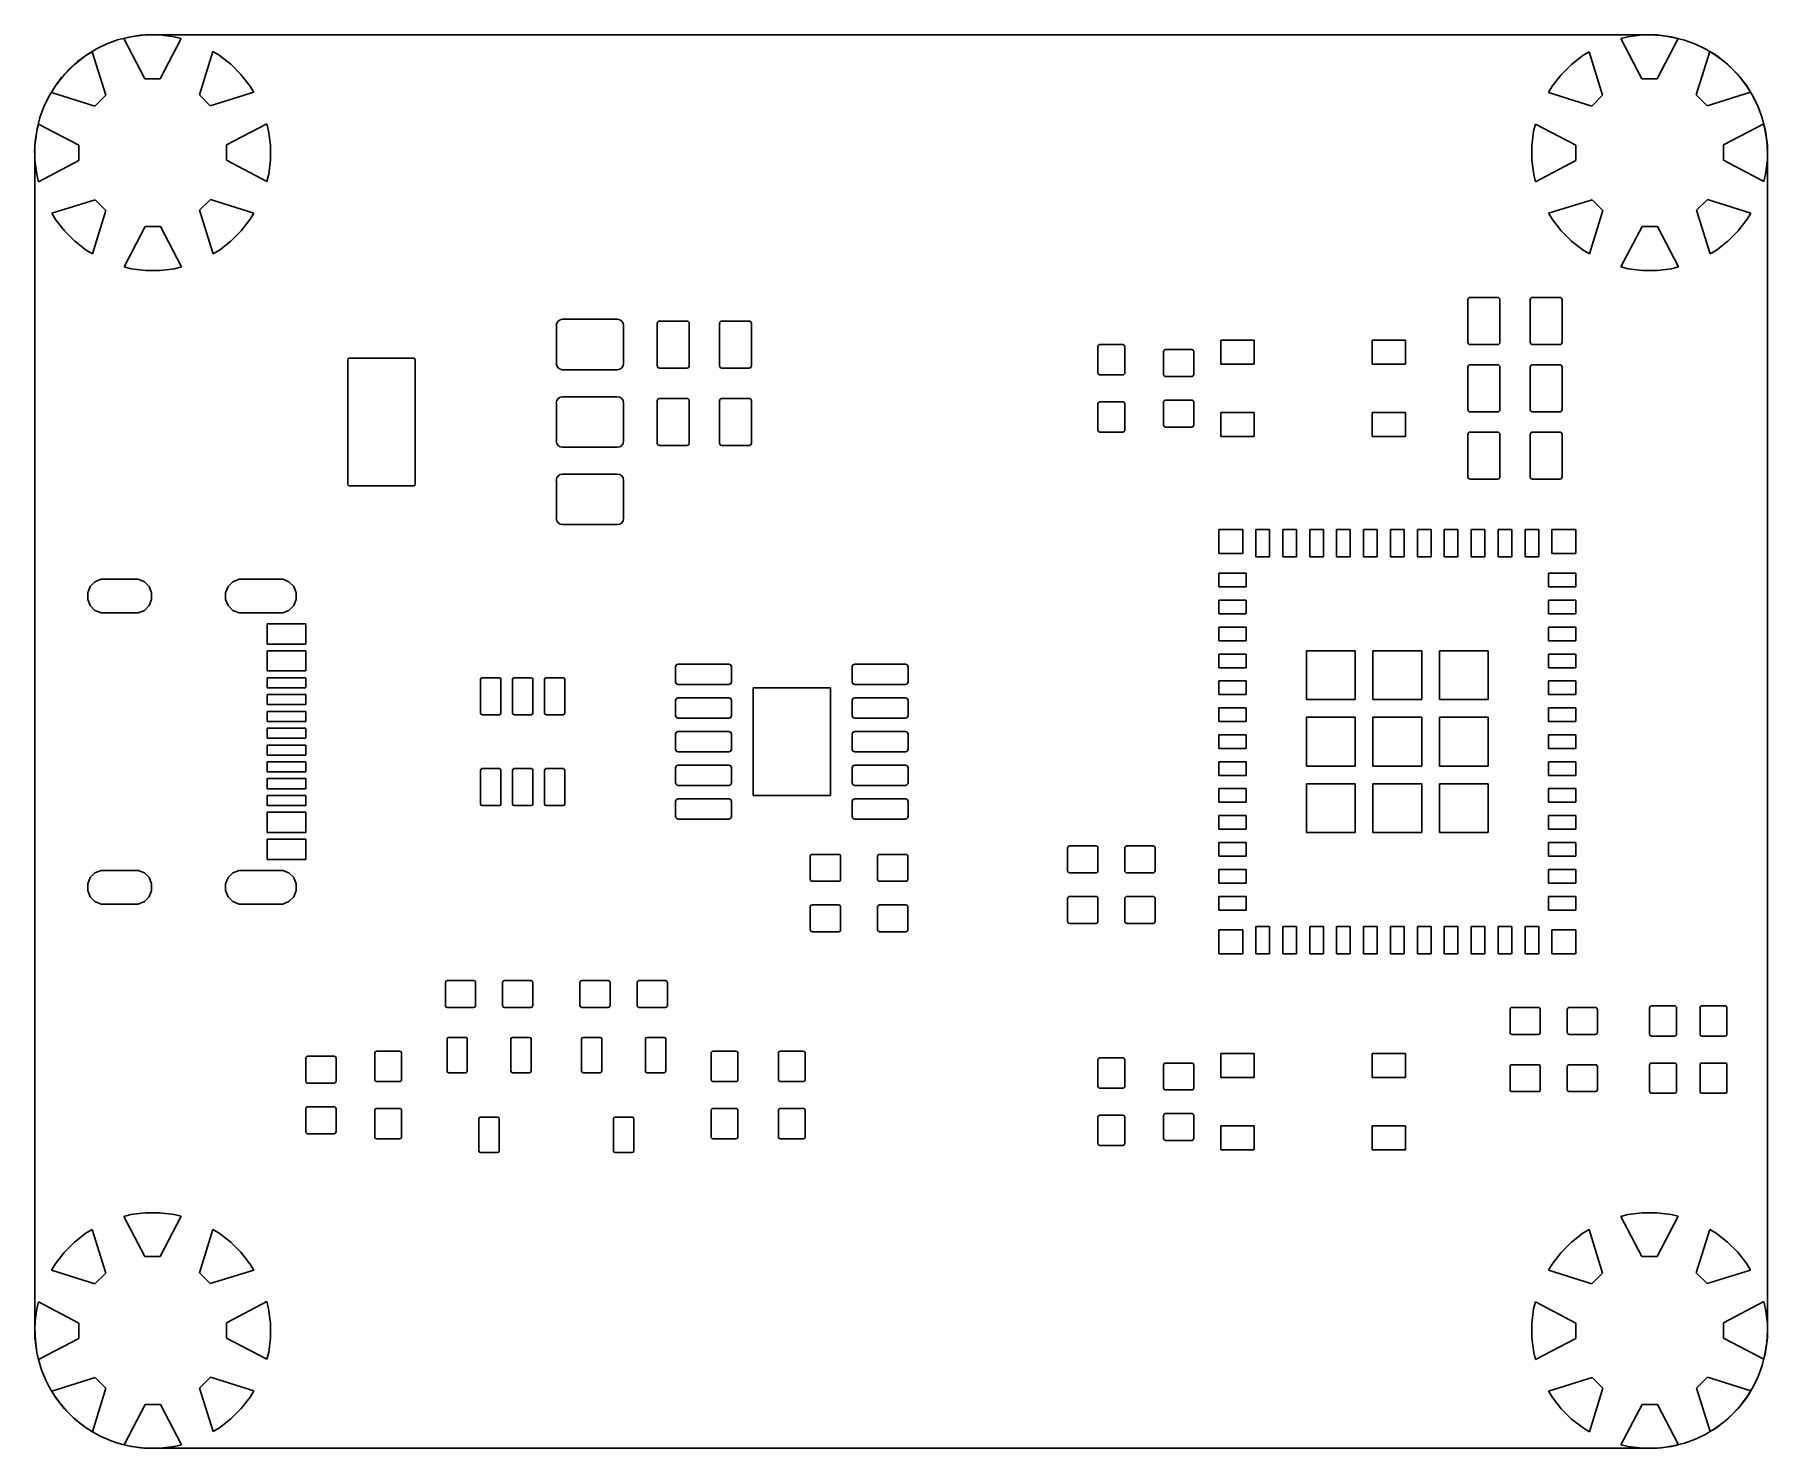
# Model space of a CAD drawing. Header units: inches. Extents: x -3.5 to 48, y -3.5 to 38.5.
import ezdxf

# ---------------------------------------------------------------- set-up
doc = ezdxf.new("R2010")
doc.units = ezdxf.units.IN
doc.layers.add('Board', color=216, linetype='Continuous')
doc.layers.add('Top Paste', color=8, linetype='Continuous')

msp = doc.modelspace()

# ---------------------------------------------------------------- linework, layer by layer
at = {"layer": 'Board'}
for p, q in [((0, 38.5), (44.5, 38.5)), ((-3.5, 35), (-3.5, 0.249)), ((48, 35), (48, 0)), ((-0.25, -3.5), (44.5, -3.5))]:
    msp.add_line(p, q, dxfattribs=at)
for centre, radius, start, end in [((0, 35), 3.509, 90, 180), ((44.5, 35), 3.5, 0, 90), ((0, 0), 3.5, 175.9144, 270), ((44.5, 0), 3.5, 270, 0)]:
    msp.add_arc(centre, radius, start, end, dxfattribs=at)
at = {"layer": 'Top Paste'}
for p, q in [((-0.65, 38.446), (-0.86, 38.393)), ((-0.86, 38.393), (-0.86, 38.393)), ((-0.86, 38.393), (-0.86, 38.393)), ((-0.86, 38.393), (-0.232, 37.196)), ((-0.221, 38.5), (-0.65, 38.446)), ((0.212, 38.5), (-0.221, 38.5)), ((0.641, 38.448), (0.212, 38.5)), ((0.222, 37.196), (0.851, 38.395)), ((0.851, 38.395), (0.641, 38.448)), ((43.85, 38.446), (43.64, 38.393)), ((43.64, 38.393), (43.64, 38.393)), ((43.64, 38.393), (43.64, 38.393)), ((43.64, 38.393), (44.268, 37.196)), ((44.279, 38.5), (43.85, 38.446)), ((44.712, 38.5), (44.279, 38.5)), ((45.141, 38.448), (44.712, 38.5)), ((44.722, 37.196), (45.351, 38.395)), ((45.351, 38.395), (45.141, 38.448)), ((-2.325, 37.625), (-2.631, 37.319)), ((-1.985, 37.891), (-2.325, 37.625)), ((-1.799, 38.002), (-1.985, 37.891)), ((-1.396, 36.71), (-1.799, 38.002)), ((1.791, 38.007), (1.389, 36.717)), ((1.977, 37.896), (1.791, 38.007)), ((1.791, 38.007), (1.791, 38.007)), ((1.791, 38.007), (1.791, 38.007)), ((2.319, 37.631), (1.977, 37.896)), ((2.625, 37.325), (2.319, 37.631)), ((42.175, 37.625), (41.869, 37.319)), ((42.515, 37.891), (42.175, 37.625)), ((42.701, 38.002), (42.515, 37.891)), ((43.104, 36.71), (42.701, 38.002)), ((46.291, 38.007), (45.889, 36.717)), ((46.477, 37.896), (46.291, 38.007)), ((46.291, 38.007), (46.291, 38.007)), ((46.291, 38.007), (46.291, 38.007)), ((46.819, 37.631), (46.477, 37.896)), ((47.125, 37.325), (46.819, 37.631)), ((-2.631, 37.319), (-2.896, 36.977)), ((-0.232, 37.196), (0.222, 37.196)), ((2.891, 36.985), (2.625, 37.325)), ((41.869, 37.319), (41.604, 36.977)), ((44.268, 37.196), (44.722, 37.196)), ((47.391, 36.985), (47.125, 37.325)), ((-2.896, 36.977), (-3.007, 36.791)), ((-3.007, 36.791), (-3.007, 36.791)), ((-3.007, 36.791), (-3.007, 36.791)), ((-3.007, 36.791), (-1.717, 36.389)), ((-1.717, 36.389), (-1.396, 36.71)), ((1.389, 36.717), (1.71, 36.396)), ((1.71, 36.396), (3.002, 36.799)), ((3.002, 36.799), (2.891, 36.985)), ((41.604, 36.977), (41.493, 36.791)), ((41.493, 36.791), (41.493, 36.791)), ((41.493, 36.791), (41.493, 36.791)), ((41.493, 36.791), (42.783, 36.389)), ((42.783, 36.389), (43.104, 36.71)), ((45.889, 36.717), (46.21, 36.396)), ((46.21, 36.396), (47.502, 36.799)), ((47.502, 36.799), (47.391, 36.985)), ((-3.448, 35.641), (-3.5, 35.212)), ((-3.395, 35.851), (-3.448, 35.641)), ((-2.196, 35.222), (-3.395, 35.851)), ((3.393, 35.86), (2.196, 35.232)), ((3.446, 35.65), (3.393, 35.86)), ((3.393, 35.86), (3.393, 35.86)), ((3.393, 35.86), (3.393, 35.86)), ((3.5, 35.221), (3.446, 35.65)), ((41.052, 35.641), (41, 35.212)), ((41.105, 35.851), (41.052, 35.641)), ((42.304, 35.222), (41.105, 35.851)), ((47.893, 35.86), (46.696, 35.232)), ((47.946, 35.65), (47.893, 35.86)), ((47.893, 35.86), (47.893, 35.86)), ((47.893, 35.86), (47.893, 35.86)), ((48, 35.221), (47.946, 35.65)), ((-3.5, 35.212), (-3.5, 34.779)), ((-2.196, 34.768), (-2.196, 35.222)), ((2.196, 35.232), (2.196, 34.778)), ((3.5, 34.788), (3.5, 35.221)), ((41, 35.212), (41, 34.779)), ((42.304, 34.768), (42.304, 35.222)), ((46.696, 35.232), (46.696, 34.778)), ((48, 34.788), (48, 35.221)), ((-3.5, 34.779), (-3.446, 34.35)), ((-3.393, 34.14), (-2.196, 34.768)), ((2.196, 34.778), (3.395, 34.149)), ((3.448, 34.359), (3.5, 34.788)), ((41, 34.779), (41.054, 34.35)), ((41.107, 34.14), (42.304, 34.768)), ((46.696, 34.778), (47.895, 34.149)), ((47.948, 34.359), (48, 34.788)), ((-3.446, 34.35), (-3.393, 34.14)), ((-3.393, 34.14), (-3.393, 34.14)), ((-3.393, 34.14), (-3.393, 34.14)), ((3.395, 34.149), (3.448, 34.359)), ((41.054, 34.35), (41.107, 34.14)), ((41.107, 34.14), (41.107, 34.14)), ((41.107, 34.14), (41.107, 34.14)), ((47.895, 34.149), (47.948, 34.359)), ((-1.71, 33.604), (-3.002, 33.201)), ((-1.389, 33.283), (-1.71, 33.604)), ((1.717, 33.611), (1.396, 33.29)), ((3.007, 33.209), (1.717, 33.611)), ((42.79, 33.604), (41.498, 33.201)), ((43.111, 33.283), (42.79, 33.604)), ((46.217, 33.611), (45.896, 33.29)), ((47.507, 33.209), (46.217, 33.611)), ((-3.002, 33.201), (-2.891, 33.015)), ((-2.891, 33.015), (-2.625, 32.675)), ((-1.791, 31.993), (-1.389, 33.283)), ((1.396, 33.29), (1.799, 31.998)), ((2.631, 32.681), (2.896, 33.023)), ((2.896, 33.023), (3.007, 33.209)), ((3.007, 33.209), (3.007, 33.209)), ((3.007, 33.209), (3.007, 33.209)), ((41.498, 33.201), (41.609, 33.015)), ((41.609, 33.015), (41.875, 32.675)), ((42.709, 31.993), (43.111, 33.283)), ((45.896, 33.29), (46.299, 31.998)), ((47.131, 32.681), (47.396, 33.023)), ((47.396, 33.023), (47.507, 33.209)), ((47.507, 33.209), (47.507, 33.209)), ((47.507, 33.209), (47.507, 33.209)), ((-2.625, 32.675), (-2.319, 32.369)), ((-0.222, 32.804), (-0.851, 31.605)), ((0.232, 32.804), (-0.222, 32.804)), ((0.86, 31.607), (0.232, 32.804)), ((2.325, 32.375), (2.631, 32.681)), ((41.875, 32.675), (42.181, 32.369)), ((44.278, 32.804), (43.649, 31.605)), ((44.732, 32.804), (44.278, 32.804)), ((45.36, 31.607), (44.732, 32.804)), ((46.825, 32.375), (47.131, 32.681)), ((-2.319, 32.369), (-1.977, 32.104)), ((-1.977, 32.104), (-1.791, 31.993)), ((-1.791, 31.993), (-1.791, 31.993)), ((-1.791, 31.993), (-1.791, 31.993)), ((1.799, 31.998), (1.985, 32.109)), ((1.985, 32.109), (2.325, 32.375)), ((42.181, 32.369), (42.523, 32.104)), ((42.523, 32.104), (42.709, 31.993)), ((42.709, 31.993), (42.709, 31.993)), ((42.709, 31.993), (42.709, 31.993)), ((46.299, 31.998), (46.485, 32.109)), ((46.485, 32.109), (46.825, 32.375)), ((-0.851, 31.605), (-0.641, 31.552)), ((-0.641, 31.552), (-0.212, 31.5)), ((-0.212, 31.5), (0.221, 31.5)), ((0.221, 31.5), (0.65, 31.554)), ((0.65, 31.554), (0.86, 31.607)), ((0.86, 31.607), (0.86, 31.607)), ((0.86, 31.607), (0.86, 31.607)), ((43.649, 31.605), (43.859, 31.552)), ((43.859, 31.552), (44.288, 31.5)), ((44.288, 31.5), (44.721, 31.5)), ((44.721, 31.5), (45.15, 31.554)), ((45.15, 31.554), (45.36, 31.607)), ((45.36, 31.607), (45.36, 31.607)), ((45.36, 31.607), (45.36, 31.607)), ((39.1, 30.629), (39.1, 29.371)), ((39.979, 30.7), (39.171, 30.7)), ((40.05, 29.371), (40.05, 30.629)), ((40.95, 30.629), (40.95, 29.371)), ((41.829, 30.7), (41.021, 30.7)), ((41.9, 29.371), (41.9, 30.629)), ((13.812, 30.05), (12.187, 30.05)), ((15, 29.929), (15, 28.671)), ((15.879, 30), (15.071, 30)), ((15.95, 28.671), (15.95, 29.929)), ((16.85, 29.929), (16.85, 28.671)), ((17.729, 30), (16.921, 30)), ((17.8, 28.671), (17.8, 29.929)), ((12, 29.862), (12, 28.738)), ((14, 28.738), (14, 29.862)), ((31.755, 29.431), (32.745, 29.431)), ((31.755, 28.719), (31.755, 29.431)), ((32.745, 29.431), (32.745, 28.719)), ((36.255, 29.431), (37.245, 29.431)), ((36.255, 28.719), (36.255, 29.431)), ((37.245, 29.431), (37.245, 28.719)), ((5.8, 28.85), (5.8, 25.15)), ((7.75, 28.9), (5.85, 28.9)), ((7.8, 25.15), (7.8, 28.85)), ((28.1, 29.24), (28.1, 28.46)), ((28.84, 29.3), (28.16, 29.3)), ((28.9, 28.46), (28.9, 29.24)), ((30.05, 29.09), (30.05, 28.41)), ((30.89, 29.15), (30.11, 29.15)), ((30.95, 28.41), (30.95, 29.09)), ((39.171, 29.3), (39.979, 29.3)), ((41.021, 29.3), (41.829, 29.3)), ((12.187, 28.55), (13.812, 28.55)), ((15.071, 28.6), (15.879, 28.6)), ((16.921, 28.6), (17.729, 28.6)), ((28.16, 28.4), (28.84, 28.4)), ((30.11, 28.35), (30.89, 28.35)), ((32.745, 28.719), (31.755, 28.719)), ((37.245, 28.719), (36.255, 28.719)), ((39.1, 28.629), (39.1, 27.371)), ((39.979, 28.7), (39.171, 28.7)), ((40.05, 27.371), (40.05, 28.629)), ((40.95, 28.629), (40.95, 27.371)), ((41.829, 28.7), (41.021, 28.7)), ((41.9, 27.371), (41.9, 28.629)), ((12, 27.562), (12, 26.437)), ((13.812, 27.75), (12.187, 27.75)), ((14, 26.437), (14, 27.562)), ((15, 27.629), (15, 26.371)), ((15.879, 27.7), (15.071, 27.7)), ((15.95, 26.371), (15.95, 27.629)), ((16.85, 27.629), (16.85, 26.371)), ((17.729, 27.7), (16.921, 27.7)), ((17.8, 26.371), (17.8, 27.629)), ((28.1, 27.54), (28.1, 26.76)), ((28.84, 27.6), (28.16, 27.6)), ((28.9, 26.76), (28.9, 27.54)), ((30.05, 27.59), (30.05, 26.91)), ((30.89, 27.65), (30.11, 27.65)), ((30.95, 26.91), (30.95, 27.59)), ((39.171, 27.3), (39.979, 27.3)), ((41.021, 27.3), (41.829, 27.3)), ((30.11, 26.85), (30.89, 26.85)), ((31.755, 27.281), (32.745, 27.281)), ((31.755, 26.569), (31.755, 27.281)), ((32.745, 27.281), (32.745, 26.569)), ((36.255, 27.281), (37.245, 27.281)), ((36.255, 26.569), (36.255, 27.281)), ((37.245, 27.281), (37.245, 26.569)), ((15.071, 26.3), (15.879, 26.3)), ((16.921, 26.3), (17.729, 26.3)), ((28.16, 26.7), (28.84, 26.7)), ((32.745, 26.569), (31.755, 26.569)), ((37.245, 26.569), (36.255, 26.569)), ((39.1, 26.629), (39.1, 25.371)), ((39.979, 26.7), (39.171, 26.7)), ((40.05, 25.371), (40.05, 26.629)), ((40.95, 26.629), (40.95, 25.371)), ((41.829, 26.7), (41.021, 26.7)), ((41.9, 25.371), (41.9, 26.629)), ((12.187, 26.25), (13.812, 26.25)), ((12, 25.262), (12, 24.137)), ((13.812, 25.45), (12.187, 25.45)), ((14, 24.137), (14, 25.262)), ((39.171, 25.3), (39.979, 25.3)), ((41.021, 25.3), (41.829, 25.3)), ((5.85, 25.1), (7.75, 25.1)), ((12.187, 23.95), (13.812, 23.95)), ((31.694, 23.094), (31.694, 23.806)), ((31.694, 23.806), (32.406, 23.806)), ((32.406, 23.806), (32.406, 23.094)), ((32.797, 22.994), (32.797, 23.806)), ((32.797, 23.806), (33.203, 23.806)), ((33.203, 23.806), (33.203, 22.994)), ((33.597, 22.994), (33.597, 23.806)), ((33.597, 23.806), (34.003, 23.806)), ((34.003, 23.806), (34.003, 22.994)), ((34.397, 22.994), (34.397, 23.806)), ((34.397, 23.806), (34.803, 23.806)), ((34.803, 23.806), (34.803, 22.994)), ((35.197, 22.994), (35.197, 23.806)), ((35.197, 23.806), (35.603, 23.806)), ((35.603, 23.806), (35.603, 22.994)), ((35.997, 22.994), (35.997, 23.806)), ((35.997, 23.806), (36.403, 23.806)), ((36.403, 23.806), (36.403, 22.994)), ((36.797, 22.994), (36.797, 23.806)), ((36.797, 23.806), (37.203, 23.806)), ((37.203, 23.806), (37.203, 22.994)), ((37.597, 22.994), (37.597, 23.806)), ((37.597, 23.806), (38.003, 23.806)), ((38.003, 23.806), (38.003, 22.994)), ((38.397, 22.994), (38.397, 23.806)), ((38.397, 23.806), (38.803, 23.806)), ((38.803, 23.806), (38.803, 22.994)), ((39.197, 22.994), (39.197, 23.806)), ((39.197, 23.806), (39.603, 23.806)), ((39.603, 23.806), (39.603, 22.994)), ((39.997, 22.994), (39.997, 23.806)), ((39.997, 23.806), (40.403, 23.806)), ((40.403, 23.806), (40.403, 22.994)), ((40.797, 22.994), (40.797, 23.806)), ((40.797, 23.806), (41.203, 23.806)), ((41.203, 23.806), (41.203, 22.994)), ((41.594, 23.094), (41.594, 23.806)), ((41.594, 23.806), (42.306, 23.806)), ((42.306, 23.806), (42.306, 23.094)), ((32.406, 23.094), (31.694, 23.094)), ((33.203, 22.994), (32.797, 22.994)), ((34.003, 22.994), (33.597, 22.994)), ((34.803, 22.994), (34.397, 22.994)), ((35.603, 22.994), (35.197, 22.994)), ((36.403, 22.994), (35.997, 22.994)), ((37.203, 22.994), (36.797, 22.994)), ((38.003, 22.994), (37.597, 22.994)), ((38.803, 22.994), (38.397, 22.994)), ((39.603, 22.994), (39.197, 22.994)), ((40.403, 22.994), (39.997, 22.994)), ((41.203, 22.994), (40.797, 22.994)), ((42.306, 23.094), (41.594, 23.094)), ((-1.855, 22.108), (-1.715, 22.249)), ((-1.715, 22.249), (-1.531, 22.325)), ((-1.531, 22.325), (-1.431, 22.325)), ((-1.431, 22.325), (-0.531, 22.325)), ((-1.431, 22.325), (-1.431, 22.325)), ((-0.531, 22.325), (-0.432, 22.325)), ((-0.432, 22.325), (-0.248, 22.249)), ((-0.248, 22.249), (-0.107, 22.108)), ((2.245, 22.108), (2.385, 22.249)), ((2.385, 22.249), (2.569, 22.325)), ((2.569, 22.325), (2.669, 22.325)), ((2.669, 22.325), (3.769, 22.325)), ((2.669, 22.325), (2.669, 22.325)), ((3.769, 22.325), (3.868, 22.325)), ((3.868, 22.325), (4.052, 22.249)), ((4.052, 22.249), (4.192, 22.108)), ((31.694, 22.097), (31.694, 22.503)), ((31.694, 22.503), (32.506, 22.503)), ((32.506, 22.503), (32.506, 22.097)), ((41.494, 22.097), (41.494, 22.503)), ((41.494, 22.503), (42.306, 22.503)), ((42.306, 22.503), (42.306, 22.097)), ((-1.931, 21.924), (-1.855, 22.108)), ((-1.931, 21.726), (-1.931, 21.924)), ((-1.855, 21.542), (-1.931, 21.726)), ((-0.107, 22.108), (-0.031, 21.924)), ((-0.031, 21.726), (-0.107, 21.542)), ((-0.031, 21.924), (-0.031, 21.726)), ((2.169, 21.924), (2.245, 22.108)), ((2.169, 21.726), (2.169, 21.924)), ((2.245, 21.542), (2.169, 21.726)), ((4.192, 22.108), (4.269, 21.924)), ((4.269, 21.726), (4.192, 21.542)), ((4.269, 21.924), (4.269, 21.726)), ((32.506, 22.097), (31.694, 22.097)), ((31.694, 21.297), (31.694, 21.703)), ((31.694, 21.703), (32.506, 21.703)), ((32.506, 21.703), (32.506, 21.297)), ((42.306, 22.097), (41.494, 22.097)), ((41.494, 21.297), (41.494, 21.703)), ((41.494, 21.703), (42.306, 21.703)), ((42.306, 21.703), (42.306, 21.297)), ((-1.715, 21.401), (-1.855, 21.542)), ((-1.531, 21.325), (-1.715, 21.401)), ((-1.431, 21.325), (-1.531, 21.325)), ((-0.531, 21.325), (-1.431, 21.325)), ((-0.432, 21.325), (-0.531, 21.325)), ((-0.531, 21.325), (-0.531, 21.325)), ((-0.248, 21.401), (-0.432, 21.325)), ((-0.107, 21.542), (-0.248, 21.401)), ((2.385, 21.401), (2.245, 21.542)), ((2.569, 21.325), (2.385, 21.401)), ((2.669, 21.325), (2.569, 21.325)), ((3.769, 21.325), (2.669, 21.325)), ((3.868, 21.325), (3.769, 21.325)), ((3.769, 21.325), (3.769, 21.325)), ((4.052, 21.401), (3.868, 21.325)), ((4.192, 21.542), (4.052, 21.401)), ((32.506, 21.297), (31.694, 21.297)), ((42.306, 21.297), (41.494, 21.297)), ((3.406, 20.4), (3.406, 21)), ((3.406, 21), (4.556, 21)), ((3.406, 21), (4.556, 21)), ((3.406, 20.4), (3.406, 21)), ((4.556, 21), (4.556, 20.4)), ((4.556, 21), (4.556, 20.4)), ((31.694, 20.497), (31.694, 20.903)), ((31.694, 20.903), (32.506, 20.903)), ((32.506, 20.903), (32.506, 20.497)), ((41.494, 20.497), (41.494, 20.903)), ((41.494, 20.903), (42.306, 20.903)), ((42.306, 20.903), (42.306, 20.497)), ((4.556, 20.4), (3.406, 20.4)), ((4.556, 20.4), (3.406, 20.4)), ((3.406, 19.6), (3.406, 20.2)), ((3.406, 20.2), (4.556, 20.2)), ((3.406, 20.2), (4.556, 20.2)), ((3.406, 19.6), (3.406, 20.2)), ((4.556, 20.2), (4.556, 19.6)), ((4.556, 20.2), (4.556, 19.6)), ((32.506, 20.497), (31.694, 20.497)), ((31.694, 19.697), (31.694, 20.103)), ((31.694, 20.103), (32.506, 20.103)), ((32.506, 20.103), (32.506, 19.697)), ((34.301, 18.751), (34.301, 20.199)), ((34.301, 20.199), (35.749, 20.199)), ((35.749, 20.199), (35.749, 18.751)), ((36.276, 18.751), (36.276, 20.199)), ((36.276, 20.199), (37.724, 20.199)), ((37.724, 20.199), (37.724, 18.751)), ((38.251, 18.751), (38.251, 20.199)), ((38.251, 20.199), (39.699, 20.199)), ((39.699, 20.199), (39.699, 18.751)), ((42.306, 20.497), (41.494, 20.497)), ((41.494, 19.697), (41.494, 20.103)), ((41.494, 20.103), (42.306, 20.103)), ((42.306, 20.103), (42.306, 19.697)), ((4.556, 19.6), (3.406, 19.6)), ((4.556, 19.6), (3.406, 19.6)), ((15.545, 19.725), (15.545, 19.275)), ((17.13, 19.8), (15.62, 19.8)), ((17.205, 19.275), (17.205, 19.725)), ((20.795, 19.725), (20.795, 19.275)), ((22.38, 19.8), (20.87, 19.8)), ((22.455, 19.275), (22.455, 19.725)), ((32.506, 19.697), (31.694, 19.697)), ((42.306, 19.697), (41.494, 19.697)), ((3.406, 19.1), (3.406, 19.4)), ((3.406, 19.4), (4.556, 19.4)), ((3.406, 19.4), (4.556, 19.4)), ((3.406, 19.1), (3.406, 19.4)), ((4.556, 19.1), (3.406, 19.1)), ((4.556, 19.1), (3.406, 19.1)), ((4.556, 19.4), (4.556, 19.1)), ((4.556, 19.4), (4.556, 19.1)), ((9.75, 19.355), (9.75, 18.345)), ((10.305, 19.4), (9.795, 19.4)), ((10.35, 18.345), (10.35, 19.355)), ((10.7, 19.355), (10.7, 18.345)), ((11.255, 19.4), (10.745, 19.4)), ((11.3, 18.345), (11.3, 19.355)), ((11.65, 19.355), (11.65, 18.345)), ((12.205, 19.4), (11.695, 19.4)), ((12.25, 18.345), (12.25, 19.355)), ((15.62, 19.2), (17.13, 19.2)), ((17.85, 15.9), (17.85, 19.1)), ((17.85, 19.1), (20.15, 19.1)), ((20.15, 19.1), (20.15, 15.9)), ((20.87, 19.2), (22.38, 19.2)), ((31.694, 18.897), (31.694, 19.303)), ((31.694, 19.303), (32.506, 19.303)), ((32.506, 19.303), (32.506, 18.897)), ((41.494, 18.897), (41.494, 19.303)), ((41.494, 19.303), (42.306, 19.303)), ((42.306, 19.303), (42.306, 18.897)), ((3.406, 18.6), (3.406, 18.9)), ((3.406, 18.9), (4.556, 18.9)), ((3.406, 18.9), (4.556, 18.9)), ((3.406, 18.6), (3.406, 18.9)), ((4.556, 18.6), (3.406, 18.6)), ((4.556, 18.6), (3.406, 18.6)), ((4.556, 18.9), (4.556, 18.6)), ((4.556, 18.9), (4.556, 18.6)), ((15.545, 18.725), (15.545, 18.275)), ((17.13, 18.8), (15.62, 18.8)), ((17.205, 18.275), (17.205, 18.725)), ((20.795, 18.725), (20.795, 18.275)), ((22.38, 18.8), (20.87, 18.8)), ((22.455, 18.275), (22.455, 18.725)), ((32.506, 18.897), (31.694, 18.897)), ((35.749, 18.751), (34.301, 18.751)), ((37.724, 18.751), (36.276, 18.751)), ((39.699, 18.751), (38.251, 18.751)), ((42.306, 18.897), (41.494, 18.897)), ((3.406, 18.1), (3.406, 18.4)), ((3.406, 18.4), (4.556, 18.4)), ((3.406, 18.4), (4.556, 18.4)), ((3.406, 18.1), (3.406, 18.4)), ((4.556, 18.1), (3.406, 18.1)), ((4.556, 18.1), (3.406, 18.1)), ((4.556, 18.4), (4.556, 18.1)), ((4.556, 18.4), (4.556, 18.1)), ((9.795, 18.3), (10.305, 18.3)), ((10.745, 18.3), (11.255, 18.3)), ((11.695, 18.3), (12.205, 18.3)), ((15.62, 18.2), (17.13, 18.2)), ((20.87, 18.2), (22.38, 18.2)), ((31.694, 18.097), (31.694, 18.503)), ((31.694, 18.503), (32.506, 18.503)), ((32.506, 18.097), (31.694, 18.097)), ((32.506, 18.503), (32.506, 18.097)), ((34.301, 16.776), (34.301, 18.224)), ((34.301, 18.224), (35.749, 18.224)), ((35.749, 18.224), (35.749, 16.776)), ((36.276, 16.776), (36.276, 18.224)), ((36.276, 18.224), (37.724, 18.224)), ((37.724, 18.224), (37.724, 16.776)), ((38.251, 16.776), (38.251, 18.224)), ((38.251, 18.224), (39.699, 18.224)), ((39.699, 18.224), (39.699, 16.776)), ((41.494, 18.097), (41.494, 18.503)), ((41.494, 18.503), (42.306, 18.503)), ((42.306, 18.097), (41.494, 18.097)), ((42.306, 18.503), (42.306, 18.097)), ((3.406, 17.6), (3.406, 17.9)), ((3.406, 17.9), (4.556, 17.9)), ((3.406, 17.9), (4.556, 17.9)), ((3.406, 17.6), (3.406, 17.9)), ((4.556, 17.6), (3.406, 17.6)), ((4.556, 17.6), (3.406, 17.6)), ((4.556, 17.9), (4.556, 17.6)), ((4.556, 17.9), (4.556, 17.6)), ((15.545, 17.725), (15.545, 17.275)), ((17.13, 17.8), (15.62, 17.8)), ((17.205, 17.275), (17.205, 17.725)), ((20.795, 17.725), (20.795, 17.275)), ((22.38, 17.8), (20.87, 17.8)), ((22.455, 17.275), (22.455, 17.725)), ((31.694, 17.297), (31.694, 17.703)), ((31.694, 17.703), (32.506, 17.703)), ((32.506, 17.703), (32.506, 17.297)), ((41.494, 17.297), (41.494, 17.703)), ((41.494, 17.703), (42.306, 17.703)), ((42.306, 17.703), (42.306, 17.297)), ((3.406, 17.1), (3.406, 17.4)), ((3.406, 17.4), (4.556, 17.4)), ((3.406, 17.4), (4.556, 17.4)), ((3.406, 17.1), (3.406, 17.4)), ((4.556, 17.1), (3.406, 17.1)), ((4.556, 17.1), (3.406, 17.1)), ((4.556, 17.4), (4.556, 17.1)), ((4.556, 17.4), (4.556, 17.1)), ((15.62, 17.2), (17.13, 17.2)), ((20.87, 17.2), (22.38, 17.2)), ((32.506, 17.297), (31.694, 17.297)), ((42.306, 17.297), (41.494, 17.297)), ((3.406, 16.6), (3.406, 16.9)), ((3.406, 16.9), (4.556, 16.9)), ((3.406, 16.9), (4.556, 16.9)), ((3.406, 16.6), (3.406, 16.9)), ((4.556, 16.6), (3.406, 16.6)), ((4.556, 16.6), (3.406, 16.6)), ((4.556, 16.9), (4.556, 16.6)), ((4.556, 16.9), (4.556, 16.6)), ((9.75, 16.655), (9.75, 15.645)), ((10.305, 16.7), (9.795, 16.7)), ((10.35, 15.645), (10.35, 16.655)), ((10.7, 16.655), (10.7, 15.645)), ((11.255, 16.7), (10.745, 16.7)), ((11.3, 15.645), (11.3, 16.655)), ((11.65, 16.655), (11.65, 15.645)), ((12.205, 16.7), (11.695, 16.7)), ((12.25, 15.645), (12.25, 16.655)), ((15.545, 16.725), (15.545, 16.275)), ((17.13, 16.8), (15.62, 16.8)), ((17.205, 16.275), (17.205, 16.725)), ((20.795, 16.725), (20.795, 16.275)), ((22.38, 16.8), (20.87, 16.8)), ((22.455, 16.275), (22.455, 16.725)), ((31.694, 16.497), (31.694, 16.903)), ((31.694, 16.903), (32.506, 16.903)), ((32.506, 16.497), (31.694, 16.497)), ((32.506, 16.903), (32.506, 16.497)), ((35.749, 16.776), (34.301, 16.776)), ((37.724, 16.776), (36.276, 16.776)), ((39.699, 16.776), (38.251, 16.776)), ((41.494, 16.497), (41.494, 16.903)), ((41.494, 16.903), (42.306, 16.903)), ((42.306, 16.497), (41.494, 16.497)), ((42.306, 16.903), (42.306, 16.497)), ((3.406, 16.1), (3.406, 16.4)), ((3.406, 16.4), (4.556, 16.4)), ((3.406, 16.4), (4.556, 16.4)), ((3.406, 16.1), (3.406, 16.4)), ((4.556, 16.1), (3.406, 16.1)), ((4.556, 16.1), (3.406, 16.1)), ((4.556, 16.4), (4.556, 16.1)), ((4.556, 16.4), (4.556, 16.1)), ((15.62, 16.2), (17.13, 16.2)), ((20.87, 16.2), (22.38, 16.2)), ((31.694, 15.697), (31.694, 16.103)), ((31.694, 16.103), (32.506, 16.103)), ((32.506, 16.103), (32.506, 15.697)), ((34.301, 14.801), (34.301, 16.249)), ((34.301, 16.249), (35.749, 16.249)), ((35.749, 16.249), (35.749, 14.801)), ((36.276, 14.801), (36.276, 16.249)), ((36.276, 16.249), (37.724, 16.249)), ((37.724, 16.249), (37.724, 14.801)), ((38.251, 14.801), (38.251, 16.249)), ((38.251, 16.249), (39.699, 16.249)), ((39.699, 16.249), (39.699, 14.801)), ((41.494, 15.697), (41.494, 16.103)), ((41.494, 16.103), (42.306, 16.103)), ((42.306, 16.103), (42.306, 15.697)), ((3.406, 15.6), (3.406, 15.9)), ((3.406, 15.9), (4.556, 15.9)), ((3.406, 15.9), (4.556, 15.9)), ((3.406, 15.6), (3.406, 15.9)), ((4.556, 15.6), (3.406, 15.6)), ((4.556, 15.6), (3.406, 15.6)), ((4.556, 15.9), (4.556, 15.6)), ((4.556, 15.9), (4.556, 15.6)), ((9.795, 15.6), (10.305, 15.6)), ((10.745, 15.6), (11.255, 15.6)), ((11.695, 15.6), (12.205, 15.6)), ((15.545, 15.725), (15.545, 15.275)), ((17.13, 15.8), (15.62, 15.8)), ((17.205, 15.275), (17.205, 15.725)), ((20.15, 15.9), (17.85, 15.9)), ((20.795, 15.725), (20.795, 15.275)), ((22.38, 15.8), (20.87, 15.8)), ((22.455, 15.275), (22.455, 15.725)), ((32.506, 15.697), (31.694, 15.697)), ((42.306, 15.697), (41.494, 15.697)), ((3.406, 14.8), (3.406, 15.4)), ((3.406, 15.4), (4.556, 15.4)), ((3.406, 15.4), (4.556, 15.4)), ((3.406, 14.8), (3.406, 15.4)), ((4.556, 15.4), (4.556, 14.8)), ((4.556, 15.4), (4.556, 14.8)), ((15.62, 15.2), (17.13, 15.2)), ((20.87, 15.2), (22.38, 15.2)), ((31.694, 14.897), (31.694, 15.303)), ((31.694, 15.303), (32.506, 15.303)), ((32.506, 15.303), (32.506, 14.897)), ((41.494, 14.897), (41.494, 15.303)), ((41.494, 15.303), (42.306, 15.303)), ((42.306, 15.303), (42.306, 14.897)), ((4.556, 14.8), (3.406, 14.8)), ((4.556, 14.8), (3.406, 14.8)), ((3.406, 14), (3.406, 14.6)), ((3.406, 14.6), (4.556, 14.6)), ((3.406, 14.6), (4.556, 14.6)), ((3.406, 14), (3.406, 14.6)), ((4.556, 14.6), (4.556, 14)), ((4.556, 14.6), (4.556, 14)), ((32.506, 14.897), (31.694, 14.897)), ((31.694, 14.097), (31.694, 14.503)), ((31.694, 14.503), (32.506, 14.503)), ((32.506, 14.503), (32.506, 14.097)), ((35.749, 14.801), (34.301, 14.801)), ((37.724, 14.801), (36.276, 14.801)), ((39.699, 14.801), (38.251, 14.801)), ((42.306, 14.897), (41.494, 14.897)), ((41.494, 14.097), (41.494, 14.503)), ((41.494, 14.503), (42.306, 14.503)), ((42.306, 14.503), (42.306, 14.097)), ((4.556, 14), (3.406, 14)), ((4.556, 14), (3.406, 14)), ((19.55, 14.09), (19.55, 13.41)), ((20.39, 14.15), (19.61, 14.15)), ((20.45, 13.41), (20.45, 14.09)), ((21.55, 14.09), (21.55, 13.41)), ((22.39, 14.15), (21.61, 14.15)), ((22.45, 13.41), (22.45, 14.09)), ((27.2, 14.34), (27.2, 13.66)), ((28.04, 14.4), (27.26, 14.4)), ((28.1, 13.66), (28.1, 14.34)), ((28.9, 14.34), (28.9, 13.66)), ((29.74, 14.4), (28.96, 14.4)), ((29.8, 13.66), (29.8, 14.34)), ((32.506, 14.097), (31.694, 14.097)), ((42.306, 14.097), (41.494, 14.097)), ((-1.931, 13.274), (-1.855, 13.458)), ((-1.855, 13.458), (-1.715, 13.599)), ((-1.715, 13.599), (-1.531, 13.675)), ((-1.531, 13.675), (-1.431, 13.675)), ((-1.431, 13.675), (-0.531, 13.675)), ((-1.431, 13.675), (-1.431, 13.675)), ((-0.531, 13.675), (-0.432, 13.675)), ((-0.432, 13.675), (-0.248, 13.599)), ((-0.248, 13.599), (-0.107, 13.458)), ((-0.107, 13.458), (-0.031, 13.274)), ((2.169, 13.274), (2.245, 13.458)), ((2.245, 13.458), (2.385, 13.599)), ((2.385, 13.599), (2.569, 13.675)), ((2.569, 13.675), (2.669, 13.675)), ((2.669, 13.675), (3.769, 13.675)), ((2.669, 13.675), (2.669, 13.675)), ((3.769, 13.675), (3.868, 13.675)), ((3.868, 13.675), (4.052, 13.599)), ((4.052, 13.599), (4.192, 13.458)), ((4.192, 13.458), (4.269, 13.274)), ((27.26, 13.6), (28.04, 13.6)), ((28.96, 13.6), (29.74, 13.6)), ((31.694, 13.297), (31.694, 13.703)), ((31.694, 13.703), (32.506, 13.703)), ((32.506, 13.703), (32.506, 13.297)), ((41.494, 13.297), (41.494, 13.703)), ((41.494, 13.703), (42.306, 13.703)), ((42.306, 13.703), (42.306, 13.297)), ((-1.931, 13.076), (-1.931, 13.274)), ((-1.855, 12.892), (-1.931, 13.076)), ((-1.715, 12.751), (-1.855, 12.892)), ((-0.107, 12.892), (-0.248, 12.751)), ((-0.031, 13.076), (-0.107, 12.892)), ((-0.031, 13.274), (-0.031, 13.076)), ((2.169, 13.076), (2.169, 13.274)), ((2.245, 12.892), (2.169, 13.076)), ((2.385, 12.751), (2.245, 12.892)), ((4.192, 12.892), (4.052, 12.751)), ((4.269, 13.076), (4.192, 12.892)), ((4.269, 13.274), (4.269, 13.076)), ((19.61, 13.35), (20.39, 13.35)), ((21.61, 13.35), (22.39, 13.35)), ((28.04, 12.9), (27.26, 12.9)), ((29.74, 12.9), (28.96, 12.9)), ((32.506, 13.297), (31.694, 13.297)), ((31.694, 12.497), (31.694, 12.903)), ((31.694, 12.903), (32.506, 12.903)), ((32.506, 12.903), (32.506, 12.497)), ((42.306, 13.297), (41.494, 13.297)), ((41.494, 12.497), (41.494, 12.903)), ((41.494, 12.903), (42.306, 12.903)), ((42.306, 12.903), (42.306, 12.497)), ((-1.531, 12.675), (-1.715, 12.751)), ((-1.431, 12.675), (-1.531, 12.675)), ((-0.531, 12.675), (-1.431, 12.675)), ((-0.432, 12.675), (-0.531, 12.675)), ((-0.531, 12.675), (-0.531, 12.675)), ((-0.248, 12.751), (-0.432, 12.675)), ((2.569, 12.675), (2.385, 12.751)), ((2.669, 12.675), (2.569, 12.675)), ((3.769, 12.675), (2.669, 12.675)), ((3.868, 12.675), (3.769, 12.675)), ((3.769, 12.675), (3.769, 12.675)), ((4.052, 12.751), (3.868, 12.675)), ((19.55, 12.59), (19.55, 11.91)), ((20.39, 12.65), (19.61, 12.65)), ((20.45, 11.91), (20.45, 12.59)), ((21.55, 12.59), (21.55, 11.91)), ((22.39, 12.65), (21.61, 12.65)), ((22.45, 11.91), (22.45, 12.59)), ((27.2, 12.84), (27.2, 12.16)), ((28.1, 12.16), (28.1, 12.84)), ((28.9, 12.84), (28.9, 12.16)), ((29.8, 12.16), (29.8, 12.84)), ((32.506, 12.497), (31.694, 12.497)), ((42.306, 12.497), (41.494, 12.497)), ((19.61, 11.85), (20.39, 11.85)), ((21.61, 11.85), (22.39, 11.85)), ((27.26, 12.1), (28.04, 12.1)), ((28.96, 12.1), (29.74, 12.1)), ((31.694, 11.194), (31.694, 11.906)), ((31.694, 11.906), (32.406, 11.906)), ((32.406, 11.906), (32.406, 11.194)), ((32.797, 11.194), (32.797, 12.006)), ((32.797, 12.006), (33.203, 12.006)), ((33.203, 12.006), (33.203, 11.194)), ((33.597, 11.194), (33.597, 12.006)), ((33.597, 12.006), (34.003, 12.006)), ((34.003, 12.006), (34.003, 11.194)), ((34.397, 11.194), (34.397, 12.006)), ((34.397, 12.006), (34.803, 12.006)), ((34.803, 12.006), (34.803, 11.194)), ((35.197, 11.194), (35.197, 12.006)), ((35.197, 12.006), (35.603, 12.006)), ((35.603, 12.006), (35.603, 11.194)), ((35.997, 11.194), (35.997, 12.006)), ((35.997, 12.006), (36.403, 12.006)), ((36.403, 12.006), (36.403, 11.194)), ((36.797, 11.194), (36.797, 12.006)), ((36.797, 12.006), (37.203, 12.006)), ((37.203, 12.006), (37.203, 11.194)), ((37.597, 11.194), (37.597, 12.006)), ((37.597, 12.006), (38.003, 12.006)), ((38.003, 12.006), (38.003, 11.194)), ((38.397, 11.194), (38.397, 12.006)), ((38.397, 12.006), (38.803, 12.006)), ((38.803, 12.006), (38.803, 11.194)), ((39.197, 11.194), (39.197, 12.006)), ((39.197, 12.006), (39.603, 12.006)), ((39.603, 12.006), (39.603, 11.194)), ((39.997, 11.194), (39.997, 12.006)), ((39.997, 12.006), (40.403, 12.006)), ((40.403, 12.006), (40.403, 11.194)), ((40.797, 11.194), (40.797, 12.006)), ((40.797, 12.006), (41.203, 12.006)), ((41.203, 12.006), (41.203, 11.194)), ((41.594, 11.194), (41.594, 11.906)), ((41.594, 11.906), (42.306, 11.906)), ((42.306, 11.906), (42.306, 11.194)), ((32.406, 11.194), (31.694, 11.194)), ((33.203, 11.194), (32.797, 11.194)), ((34.003, 11.194), (33.597, 11.194)), ((34.803, 11.194), (34.397, 11.194)), ((35.603, 11.194), (35.197, 11.194)), ((36.403, 11.194), (35.997, 11.194)), ((37.203, 11.194), (36.797, 11.194)), ((38.003, 11.194), (37.597, 11.194)), ((38.803, 11.194), (38.397, 11.194)), ((39.603, 11.194), (39.197, 11.194)), ((40.403, 11.194), (39.997, 11.194)), ((41.203, 11.194), (40.797, 11.194)), ((42.306, 11.194), (41.594, 11.194)), ((8.7, 10.34), (8.7, 9.66)), ((9.54, 10.4), (8.76, 10.4)), ((9.6, 9.66), (9.6, 10.34)), ((10.4, 10.34), (10.4, 9.66)), ((11.24, 10.4), (10.46, 10.4)), ((11.3, 9.66), (11.3, 10.34)), ((12.7, 10.34), (12.7, 9.66)), ((13.54, 10.4), (12.76, 10.4)), ((13.6, 9.66), (13.6, 10.34)), ((14.4, 10.34), (14.4, 9.66)), ((15.24, 10.4), (14.46, 10.4)), ((15.3, 9.66), (15.3, 10.34)), ((8.76, 9.6), (9.54, 9.6)), ((10.46, 9.6), (11.24, 9.6)), ((12.76, 9.6), (13.54, 9.6)), ((14.46, 9.6), (15.24, 9.6)), ((40.35, 9.54), (40.35, 8.86)), ((41.19, 9.6), (40.41, 9.6)), ((41.25, 8.86), (41.25, 9.54)), ((42.05, 9.54), (42.05, 8.86)), ((42.89, 9.6), (42.11, 9.6)), ((42.95, 8.86), (42.95, 9.54)), ((44.5, 9.59), (44.5, 8.81)), ((45.24, 9.65), (44.56, 9.65)), ((45.3, 8.81), (45.3, 9.59)), ((46, 9.59), (46, 8.81)), ((46.74, 9.65), (46.06, 9.65)), ((46.8, 8.81), (46.8, 9.59)), ((40.41, 8.8), (41.19, 8.8)), ((42.11, 8.8), (42.89, 8.8)), ((7.34, 8.3), (6.66, 8.3)), ((8.75, 8.665), (8.75, 7.705)), ((9.305, 8.71), (8.795, 8.71)), ((9.35, 7.705), (9.35, 8.665)), ((10.65, 8.665), (10.65, 7.705)), ((11.205, 8.71), (10.695, 8.71)), ((11.25, 7.705), (11.25, 8.665)), ((12.75, 8.665), (12.75, 7.705)), ((13.305, 8.71), (12.795, 8.71)), ((13.35, 7.705), (13.35, 8.665)), ((14.65, 8.665), (14.65, 7.705)), ((15.205, 8.71), (14.695, 8.71)), ((15.25, 7.705), (15.25, 8.665)), ((17.34, 8.3), (16.66, 8.3)), ((19.34, 8.3), (18.66, 8.3)), ((44.56, 8.75), (45.24, 8.75)), ((46.06, 8.75), (46.74, 8.75)), ((4.55, 8.09), (4.55, 7.41)), ((5.39, 8.15), (4.61, 8.15)), ((5.45, 7.41), (5.45, 8.09)), ((6.6, 8.24), (6.6, 7.46)), ((7.4, 7.46), (7.4, 8.24)), ((16.6, 8.24), (16.6, 7.46)), ((17.4, 7.46), (17.4, 8.24)), ((18.6, 8.24), (18.6, 7.46)), ((19.4, 7.46), (19.4, 8.24)), ((28.1, 8.04), (28.1, 7.26)), ((28.84, 8.1), (28.16, 8.1)), ((28.9, 7.26), (28.9, 8.04)), ((30.05, 7.89), (30.05, 7.21)), ((30.89, 7.95), (30.11, 7.95)), ((30.95, 7.21), (30.95, 7.89)), ((31.755, 8.231), (32.745, 8.231)), ((31.755, 7.519), (31.755, 8.231)), ((32.745, 8.231), (32.745, 7.519)), ((36.255, 8.231), (37.245, 8.231)), ((36.255, 7.519), (36.255, 8.231)), ((37.245, 8.231), (37.245, 7.519)), ((40.35, 7.84), (40.35, 7.16)), ((41.19, 7.9), (40.41, 7.9)), ((41.25, 7.16), (41.25, 7.84)), ((42.05, 7.84), (42.05, 7.16)), ((42.89, 7.9), (42.11, 7.9)), ((42.95, 7.16), (42.95, 7.84)), ((44.5, 7.89), (44.5, 7.11)), ((45.24, 7.95), (44.56, 7.95)), ((45.3, 7.11), (45.3, 7.89)), ((46, 7.89), (46, 7.11)), ((46.74, 7.95), (46.06, 7.95)), ((46.8, 7.11), (46.8, 7.89)), ((4.61, 7.35), (5.39, 7.35)), ((6.66, 7.4), (7.34, 7.4)), ((8.795, 7.66), (9.305, 7.66)), ((10.695, 7.66), (11.205, 7.66)), ((12.795, 7.66), (13.305, 7.66)), ((14.695, 7.66), (15.205, 7.66)), ((16.66, 7.4), (17.34, 7.4)), ((18.66, 7.4), (19.34, 7.4)), ((32.745, 7.519), (31.755, 7.519)), ((37.245, 7.519), (36.255, 7.519)), ((28.16, 7.2), (28.84, 7.2)), ((30.11, 7.15), (30.89, 7.15)), ((40.41, 7.1), (41.19, 7.1)), ((42.11, 7.1), (42.89, 7.1)), ((44.56, 7.05), (45.24, 7.05)), ((46.06, 7.05), (46.74, 7.05)), ((4.55, 6.59), (4.55, 5.91)), ((5.39, 6.65), (4.61, 6.65)), ((5.45, 5.91), (5.45, 6.59)), ((6.6, 6.54), (6.6, 5.76)), ((7.34, 6.6), (6.66, 6.6)), ((7.4, 5.76), (7.4, 6.54)), ((9.7, 6.295), (9.7, 5.335)), ((10.255, 6.34), (9.745, 6.34)), ((10.3, 5.335), (10.3, 6.295)), ((13.7, 6.295), (13.7, 5.335)), ((14.255, 6.34), (13.745, 6.34)), ((14.3, 5.335), (14.3, 6.295)), ((16.6, 6.54), (16.6, 5.76)), ((17.34, 6.6), (16.66, 6.6)), ((17.4, 5.76), (17.4, 6.54)), ((18.6, 6.54), (18.6, 5.76)), ((19.34, 6.6), (18.66, 6.6)), ((19.4, 5.76), (19.4, 6.54)), ((28.1, 6.34), (28.1, 5.56)), ((28.84, 6.4), (28.16, 6.4)), ((28.9, 5.56), (28.9, 6.34)), ((30.05, 6.39), (30.05, 5.71)), ((30.89, 6.45), (30.11, 6.45)), ((30.95, 5.71), (30.95, 6.39)), ((4.61, 5.85), (5.39, 5.85)), ((6.66, 5.7), (7.34, 5.7)), ((16.66, 5.7), (17.34, 5.7)), ((18.66, 5.7), (19.34, 5.7)), ((31.755, 6.081), (32.745, 6.081)), ((31.755, 5.369), (31.755, 6.081)), ((32.745, 6.081), (32.745, 5.369)), ((36.255, 6.081), (37.245, 6.081)), ((36.255, 5.369), (36.255, 6.081)), ((37.245, 6.081), (37.245, 5.369)), ((9.745, 5.29), (10.255, 5.29)), ((13.745, 5.29), (14.255, 5.29)), ((28.16, 5.5), (28.84, 5.5)), ((30.11, 5.65), (30.89, 5.65)), ((32.745, 5.369), (31.755, 5.369)), ((37.245, 5.369), (36.255, 5.369)), ((-0.65, 3.446), (-0.86, 3.393)), ((-0.86, 3.393), (-0.86, 3.393)), ((-0.86, 3.393), (-0.86, 3.393)), ((-0.86, 3.393), (-0.232, 2.196)), ((-0.221, 3.5), (-0.65, 3.446)), ((0.212, 3.5), (-0.221, 3.5)), ((0.641, 3.448), (0.212, 3.5)), ((0.222, 2.196), (0.851, 3.395)), ((0.851, 3.395), (0.641, 3.448)), ((43.85, 3.446), (43.64, 3.393)), ((43.64, 3.393), (43.64, 3.393)), ((43.64, 3.393), (43.64, 3.393)), ((43.64, 3.393), (44.268, 2.196)), ((44.279, 3.5), (43.85, 3.446)), ((44.712, 3.5), (44.279, 3.5)), ((45.141, 3.448), (44.712, 3.5)), ((44.722, 2.196), (45.351, 3.395)), ((45.351, 3.395), (45.141, 3.448)), ((-2.325, 2.625), (-2.631, 2.319)), ((-1.985, 2.891), (-2.325, 2.625)), ((-1.799, 3.002), (-1.985, 2.891)), ((-1.396, 1.71), (-1.799, 3.002)), ((1.791, 3.007), (1.389, 1.717)), ((1.977, 2.896), (1.791, 3.007)), ((1.791, 3.007), (1.791, 3.007)), ((1.791, 3.007), (1.791, 3.007)), ((2.319, 2.631), (1.977, 2.896)), ((2.625, 2.325), (2.319, 2.631)), ((42.175, 2.625), (41.869, 2.319)), ((42.515, 2.891), (42.175, 2.625)), ((42.701, 3.002), (42.515, 2.891)), ((43.104, 1.71), (42.701, 3.002)), ((46.291, 3.007), (45.889, 1.717)), ((46.477, 2.896), (46.291, 3.007)), ((46.291, 3.007), (46.291, 3.007)), ((46.291, 3.007), (46.291, 3.007)), ((46.819, 2.631), (46.477, 2.896)), ((47.125, 2.325), (46.819, 2.631)), ((-2.631, 2.319), (-2.896, 1.977)), ((-0.232, 2.196), (0.222, 2.196)), ((2.891, 1.985), (2.625, 2.325)), ((41.869, 2.319), (41.604, 1.977)), ((44.268, 2.196), (44.722, 2.196)), ((47.391, 1.985), (47.125, 2.325)), ((-2.896, 1.977), (-3.007, 1.791)), ((-3.007, 1.791), (-3.007, 1.791)), ((-3.007, 1.791), (-3.007, 1.791)), ((-3.007, 1.791), (-1.717, 1.389)), ((-1.717, 1.389), (-1.396, 1.71)), ((1.389, 1.717), (1.71, 1.396)), ((1.71, 1.396), (3.002, 1.799)), ((3.002, 1.799), (2.891, 1.985)), ((41.604, 1.977), (41.493, 1.791)), ((41.493, 1.791), (41.493, 1.791)), ((41.493, 1.791), (41.493, 1.791)), ((41.493, 1.791), (42.783, 1.389)), ((42.783, 1.389), (43.104, 1.71)), ((45.889, 1.717), (46.21, 1.396)), ((46.21, 1.396), (47.502, 1.799)), ((47.502, 1.799), (47.391, 1.985)), ((-3.448, 0.641), (-3.5, 0.212)), ((-3.395, 0.851), (-3.448, 0.641)), ((-2.196, 0.222), (-3.395, 0.851)), ((3.393, 0.86), (2.196, 0.232)), ((3.446, 0.65), (3.393, 0.86)), ((3.393, 0.86), (3.393, 0.86)), ((3.393, 0.86), (3.393, 0.86)), ((3.5, 0.221), (3.446, 0.65)), ((41.052, 0.641), (41, 0.212)), ((41.105, 0.851), (41.052, 0.641)), ((42.304, 0.222), (41.105, 0.851)), ((47.893, 0.86), (46.696, 0.232)), ((47.946, 0.65), (47.893, 0.86)), ((47.893, 0.86), (47.893, 0.86)), ((47.893, 0.86), (47.893, 0.86)), ((48, 0.221), (47.946, 0.65)), ((-3.5, 0.212), (-3.5, -0.221)), ((-2.196, -0.232), (-2.196, 0.222)), ((2.196, 0.232), (2.196, -0.222)), ((3.5, -0.212), (3.5, 0.221)), ((41, 0.212), (41, -0.221)), ((42.304, -0.232), (42.304, 0.222)), ((46.696, 0.232), (46.696, -0.222)), ((48, -0.212), (48, 0.221)), ((-3.5, -0.221), (-3.446, -0.65)), ((-3.393, -0.86), (-2.196, -0.232)), ((2.196, -0.222), (3.395, -0.851)), ((3.448, -0.641), (3.5, -0.212)), ((41, -0.221), (41.054, -0.65)), ((41.107, -0.86), (42.304, -0.232)), ((46.696, -0.222), (47.895, -0.851)), ((47.948, -0.641), (48, -0.212)), ((-3.446, -0.65), (-3.393, -0.86)), ((-3.393, -0.86), (-3.393, -0.86)), ((-3.393, -0.86), (-3.393, -0.86)), ((3.395, -0.851), (3.448, -0.641)), ((41.054, -0.65), (41.107, -0.86)), ((41.107, -0.86), (41.107, -0.86)), ((41.107, -0.86), (41.107, -0.86)), ((47.895, -0.851), (47.948, -0.641)), ((-1.71, -1.396), (-3.002, -1.799)), ((-1.389, -1.717), (-1.71, -1.396)), ((1.717, -1.389), (1.396, -1.71)), ((3.007, -1.791), (1.717, -1.389)), ((42.79, -1.396), (41.498, -1.799)), ((43.111, -1.717), (42.79, -1.396)), ((46.217, -1.389), (45.896, -1.71)), ((47.507, -1.791), (46.217, -1.389)), ((-3.002, -1.799), (-2.891, -1.985)), ((-2.891, -1.985), (-2.625, -2.325)), ((-1.791, -3.007), (-1.389, -1.717)), ((1.396, -1.71), (1.799, -3.002)), ((2.631, -2.319), (2.896, -1.977)), ((2.896, -1.977), (3.007, -1.791)), ((3.007, -1.791), (3.007, -1.791)), ((3.007, -1.791), (3.007, -1.791)), ((41.498, -1.799), (41.609, -1.985)), ((41.609, -1.985), (41.875, -2.325)), ((42.709, -3.007), (43.111, -1.717)), ((45.896, -1.71), (46.299, -3.002)), ((47.131, -2.319), (47.396, -1.977)), ((47.396, -1.977), (47.507, -1.791)), ((47.507, -1.791), (47.507, -1.791)), ((47.507, -1.791), (47.507, -1.791)), ((-2.625, -2.325), (-2.319, -2.631)), ((-0.222, -2.196), (-0.851, -3.395)), ((0.232, -2.196), (-0.222, -2.196)), ((0.86, -3.393), (0.232, -2.196)), ((2.325, -2.625), (2.631, -2.319)), ((41.875, -2.325), (42.181, -2.631)), ((44.278, -2.196), (43.649, -3.395)), ((44.732, -2.196), (44.278, -2.196)), ((45.36, -3.393), (44.732, -2.196)), ((46.825, -2.625), (47.131, -2.319)), ((-2.319, -2.631), (-1.977, -2.896)), ((-1.977, -2.896), (-1.791, -3.007)), ((-1.791, -3.007), (-1.791, -3.007)), ((-1.791, -3.007), (-1.791, -3.007)), ((1.799, -3.002), (1.985, -2.891)), ((1.985, -2.891), (2.325, -2.625)), ((42.181, -2.631), (42.523, -2.896)), ((42.523, -2.896), (42.709, -3.007)), ((42.709, -3.007), (42.709, -3.007)), ((42.709, -3.007), (42.709, -3.007)), ((46.299, -3.002), (46.485, -2.891)), ((46.485, -2.891), (46.825, -2.625)), ((-0.851, -3.395), (-0.641, -3.448)), ((-0.641, -3.448), (-0.212, -3.5)), ((-0.212, -3.5), (0.221, -3.5)), ((0.221, -3.5), (0.65, -3.446)), ((0.65, -3.446), (0.86, -3.393)), ((0.86, -3.393), (0.86, -3.393)), ((0.86, -3.393), (0.86, -3.393)), ((43.649, -3.395), (43.859, -3.448)), ((43.859, -3.448), (44.288, -3.5)), ((44.288, -3.5), (44.721, -3.5)), ((44.721, -3.5), (45.15, -3.446)), ((45.15, -3.446), (45.36, -3.393)), ((45.36, -3.393), (45.36, -3.393)), ((45.36, -3.393), (45.36, -3.393))]:
    msp.add_line(p, q, dxfattribs=at)
for centre, radius, start, end in [((39.171, 30.629), 0.0712, 90, 180), ((39.979, 30.629), 0.0712, 0, 90), ((41.021, 30.629), 0.0712, 90, 180), ((41.829, 30.629), 0.0712, 0, 90), ((12.187, 29.862), 0.188, 90, 180), ((13.812, 29.862), 0.188, 0, 90), ((15.071, 29.929), 0.0712, 90, 180), ((15.879, 29.929), 0.0712, 0, 90), ((16.921, 29.929), 0.0712, 90, 180), ((17.729, 29.929), 0.0712, 0, 90), ((39.171, 29.371), 0.0712, 180, 270), ((39.979, 29.371), 0.0712, 270, 0), ((41.021, 29.371), 0.0712, 180, 270), ((41.829, 29.371), 0.0712, 270, 0), ((5.85, 28.85), 0.05, 90, 180), ((7.75, 28.85), 0.05, 0, 90), ((28.16, 29.24), 0.06, 90, 180), ((28.84, 29.24), 0.06, 0, 90), ((30.11, 29.09), 0.06, 90, 180), ((30.89, 29.09), 0.06, 0, 90), ((12.187, 28.738), 0.188, 180, 270), ((13.812, 28.738), 0.188, 270, 0), ((15.071, 28.671), 0.0712, 180, 270), ((15.879, 28.671), 0.0712, 270, 0), ((16.921, 28.671), 0.0712, 180, 270), ((17.729, 28.671), 0.0712, 270, 0), ((28.16, 28.46), 0.06, 180, 270), ((28.84, 28.46), 0.06, 270, 0), ((30.11, 28.41), 0.06, 180, 270), ((30.89, 28.41), 0.06, 270, 0), ((39.171, 28.629), 0.0712, 90, 180), ((39.979, 28.629), 0.0712, 0, 90), ((41.021, 28.629), 0.0712, 90, 180), ((41.829, 28.629), 0.0712, 0, 90), ((12.187, 27.562), 0.188, 90, 180), ((13.812, 27.562), 0.188, 0, 90), ((15.071, 27.629), 0.0712, 90, 180), ((15.879, 27.629), 0.0712, 0, 90), ((16.921, 27.629), 0.0712, 90, 180), ((17.729, 27.629), 0.0712, 0, 90), ((28.16, 27.54), 0.06, 90, 180), ((28.84, 27.54), 0.06, 0, 90), ((30.11, 27.59), 0.06, 90, 180), ((30.89, 27.59), 0.06, 0, 90), ((39.171, 27.371), 0.0712, 180, 270), ((39.979, 27.371), 0.0712, 270, 0), ((41.021, 27.371), 0.0712, 180, 270), ((41.829, 27.371), 0.0712, 270, 0), ((30.11, 26.91), 0.06, 180, 270), ((30.89, 26.91), 0.06, 270, 0), ((12.187, 26.437), 0.188, 180, 270), ((13.812, 26.437), 0.188, 270, 0), ((15.071, 26.371), 0.0712, 180, 270), ((15.879, 26.371), 0.0712, 270, 0), ((16.921, 26.371), 0.0712, 180, 270), ((17.729, 26.371), 0.0712, 270, 0), ((28.16, 26.76), 0.06, 180, 270), ((28.84, 26.76), 0.06, 270, 0), ((39.171, 26.629), 0.0712, 90, 180), ((39.979, 26.629), 0.0712, 0, 90), ((41.021, 26.629), 0.0712, 90, 180), ((41.829, 26.629), 0.0712, 0, 90), ((12.187, 25.262), 0.188, 90, 180), ((13.812, 25.262), 0.188, 0, 90), ((39.171, 25.371), 0.0712, 180, 270), ((39.979, 25.371), 0.0712, 270, 0), ((41.021, 25.371), 0.0712, 180, 270), ((41.829, 25.371), 0.0712, 270, 0), ((5.85, 25.15), 0.05, 180, 270), ((7.75, 25.15), 0.05, 270, 0), ((12.187, 24.137), 0.188, 180, 270), ((13.812, 24.137), 0.188, 270, 0), ((15.62, 19.725), 0.075, 90, 180), ((17.13, 19.725), 0.075, 0, 90), ((20.87, 19.725), 0.075, 90, 180), ((22.38, 19.725), 0.075, 0, 90), ((9.795, 19.355), 0.045, 90, 180), ((10.305, 19.355), 0.045, 0, 90), ((10.745, 19.355), 0.045, 90, 180), ((11.255, 19.355), 0.045, 0, 90), ((11.695, 19.355), 0.045, 90, 180), ((12.205, 19.355), 0.045, 0, 90), ((15.62, 19.275), 0.075, 180, 270), ((17.13, 19.275), 0.075, 270, 0), ((20.87, 19.275), 0.075, 180, 270), ((22.38, 19.275), 0.075, 270, 0), ((15.62, 18.725), 0.075, 90, 180), ((17.13, 18.725), 0.075, 0, 90), ((20.87, 18.725), 0.075, 90, 180), ((22.38, 18.725), 0.075, 0, 90), ((9.795, 18.345), 0.045, 180, 270), ((10.305, 18.345), 0.045, 270, 0), ((10.745, 18.345), 0.045, 180, 270), ((11.255, 18.345), 0.045, 270, 0), ((11.695, 18.345), 0.045, 180, 270), ((12.205, 18.345), 0.045, 270, 0), ((15.62, 18.275), 0.075, 180, 270), ((17.13, 18.275), 0.075, 270, 0), ((20.87, 18.275), 0.075, 180, 270), ((22.38, 18.275), 0.075, 270, 0), ((15.62, 17.725), 0.075, 90, 180), ((17.13, 17.725), 0.075, 0, 90), ((20.87, 17.725), 0.075, 90, 180), ((22.38, 17.725), 0.075, 0, 90), ((15.62, 17.275), 0.075, 180, 270), ((17.13, 17.275), 0.075, 270, 0), ((20.87, 17.275), 0.075, 180, 270), ((22.38, 17.275), 0.075, 270, 0), ((9.795, 16.655), 0.045, 90, 180), ((10.305, 16.655), 0.045, 0, 90), ((10.745, 16.655), 0.045, 90, 180), ((11.255, 16.655), 0.045, 0, 90), ((11.695, 16.655), 0.045, 90, 180), ((12.205, 16.655), 0.045, 0, 90), ((15.62, 16.725), 0.075, 90, 180), ((17.13, 16.725), 0.075, 0, 90), ((20.87, 16.725), 0.075, 90, 180), ((22.38, 16.725), 0.075, 0, 90), ((15.62, 16.275), 0.075, 180, 270), ((17.13, 16.275), 0.075, 270, 0), ((20.87, 16.275), 0.075, 180, 270), ((22.38, 16.275), 0.075, 270, 0), ((9.795, 15.645), 0.045, 180, 270), ((10.305, 15.645), 0.045, 270, 0), ((10.745, 15.645), 0.045, 180, 270), ((11.255, 15.645), 0.045, 270, 0), ((11.695, 15.645), 0.045, 180, 270), ((12.205, 15.645), 0.045, 270, 0), ((15.62, 15.725), 0.075, 90, 180), ((17.13, 15.725), 0.075, 0, 90), ((20.87, 15.725), 0.075, 90, 180), ((22.38, 15.725), 0.075, 0, 90), ((15.62, 15.275), 0.075, 180, 270), ((17.13, 15.275), 0.075, 270, 0), ((20.87, 15.275), 0.075, 180, 270), ((22.38, 15.275), 0.075, 270, 0), ((19.61, 14.09), 0.06, 90, 180), ((20.39, 14.09), 0.06, 0, 90), ((21.61, 14.09), 0.06, 90, 180), ((22.39, 14.09), 0.06, 0, 90), ((27.26, 14.34), 0.06, 90, 180), ((28.04, 14.34), 0.06, 0, 90), ((28.96, 14.34), 0.06, 90, 180), ((29.74, 14.34), 0.06, 0, 90), ((19.61, 13.41), 0.06, 180, 270), ((20.39, 13.41), 0.06, 270, 0), ((21.61, 13.41), 0.06, 180, 270), ((22.39, 13.41), 0.06, 270, 0), ((27.26, 13.66), 0.06, 180, 270), ((28.04, 13.66), 0.06, 270, 0), ((28.96, 13.66), 0.06, 180, 270), ((29.74, 13.66), 0.06, 270, 0), ((27.26, 12.84), 0.06, 90, 180), ((28.04, 12.84), 0.06, 0, 90), ((28.96, 12.84), 0.06, 90, 180), ((29.74, 12.84), 0.06, 0, 90), ((19.61, 12.59), 0.06, 90, 180), ((20.39, 12.59), 0.06, 0, 90), ((21.61, 12.59), 0.06, 90, 180), ((22.39, 12.59), 0.06, 0, 90), ((19.61, 11.91), 0.06, 180, 270), ((20.39, 11.91), 0.06, 270, 0), ((21.61, 11.91), 0.06, 180, 270), ((22.39, 11.91), 0.06, 270, 0), ((27.26, 12.16), 0.06, 180, 270), ((28.04, 12.16), 0.06, 270, 0), ((28.96, 12.16), 0.06, 180, 270), ((29.74, 12.16), 0.06, 270, 0), ((8.76, 10.34), 0.06, 90, 180), ((9.54, 10.34), 0.06, 0, 90), ((10.46, 10.34), 0.06, 90, 180), ((11.24, 10.34), 0.06, 0, 90), ((12.76, 10.34), 0.06, 90, 180), ((13.54, 10.34), 0.06, 0, 90), ((14.46, 10.34), 0.06, 90, 180), ((15.24, 10.34), 0.06, 0, 90), ((8.76, 9.66), 0.06, 180, 270), ((9.54, 9.66), 0.06, 270, 0), ((10.46, 9.66), 0.06, 180, 270), ((11.24, 9.66), 0.06, 270, 0), ((12.76, 9.66), 0.06, 180, 270), ((13.54, 9.66), 0.06, 270, 0), ((14.46, 9.66), 0.06, 180, 270), ((15.24, 9.66), 0.06, 270, 0), ((40.41, 9.54), 0.06, 90, 180), ((41.19, 9.54), 0.06, 0, 90), ((42.11, 9.54), 0.06, 90, 180), ((42.89, 9.54), 0.06, 0, 90), ((44.56, 9.59), 0.06, 90, 180), ((45.24, 9.59), 0.06, 0, 90), ((46.06, 9.59), 0.06, 90, 180), ((46.74, 9.59), 0.06, 0, 90), ((40.41, 8.86), 0.06, 180, 270), ((41.19, 8.86), 0.06, 270, 0), ((42.11, 8.86), 0.06, 180, 270), ((42.89, 8.86), 0.06, 270, 0), ((44.56, 8.81), 0.06, 180, 270), ((45.24, 8.81), 0.06, 270, 0), ((46.06, 8.81), 0.06, 180, 270), ((46.74, 8.81), 0.06, 270, 0), ((6.66, 8.24), 0.06, 90, 180), ((7.34, 8.24), 0.06, 0, 90), ((8.795, 8.665), 0.045, 90, 180), ((9.305, 8.665), 0.045, 0, 90), ((10.695, 8.665), 0.045, 90, 180), ((11.205, 8.665), 0.045, 0, 90), ((12.795, 8.665), 0.045, 90, 180), ((13.305, 8.665), 0.045, 0, 90), ((14.695, 8.665), 0.045, 90, 180), ((15.205, 8.665), 0.045, 0, 90), ((16.66, 8.24), 0.06, 90, 180), ((17.34, 8.24), 0.06, 0, 90), ((18.66, 8.24), 0.06, 90, 180), ((19.34, 8.24), 0.06, 0, 90), ((4.61, 8.09), 0.06, 90, 180), ((5.39, 8.09), 0.06, 0, 90), ((28.16, 8.04), 0.06, 90, 180), ((28.84, 8.04), 0.06, 0, 90), ((30.11, 7.89), 0.06, 90, 180), ((30.89, 7.89), 0.06, 0, 90), ((40.41, 7.84), 0.06, 90, 180), ((41.19, 7.84), 0.06, 0, 90), ((42.11, 7.84), 0.06, 90, 180), ((42.89, 7.84), 0.06, 0, 90), ((44.56, 7.89), 0.06, 90, 180), ((45.24, 7.89), 0.06, 0, 90), ((46.06, 7.89), 0.06, 90, 180), ((46.74, 7.89), 0.06, 0, 90), ((4.61, 7.41), 0.06, 180, 270), ((5.39, 7.41), 0.06, 270, 0), ((6.66, 7.46), 0.06, 180, 270), ((7.34, 7.46), 0.06, 270, 0), ((8.795, 7.705), 0.045, 180, 270), ((9.305, 7.705), 0.045, 270, 0), ((10.695, 7.705), 0.045, 180, 270), ((11.205, 7.705), 0.045, 270, 0), ((12.795, 7.705), 0.045, 180, 270), ((13.305, 7.705), 0.045, 270, 0), ((14.695, 7.705), 0.045, 180, 270), ((15.205, 7.705), 0.045, 270, 0), ((16.66, 7.46), 0.06, 180, 270), ((17.34, 7.46), 0.06, 270, 0), ((18.66, 7.46), 0.06, 180, 270), ((19.34, 7.46), 0.06, 270, 0), ((28.16, 7.26), 0.06, 180, 270), ((28.84, 7.26), 0.06, 270, 0), ((30.11, 7.21), 0.06, 180, 270), ((30.89, 7.21), 0.06, 270, 0), ((40.41, 7.16), 0.06, 180, 270), ((41.19, 7.16), 0.06, 270, 0), ((42.11, 7.16), 0.06, 180, 270), ((42.89, 7.16), 0.06, 270, 0), ((44.56, 7.11), 0.06, 180, 270), ((45.24, 7.11), 0.06, 270, 0), ((46.06, 7.11), 0.06, 180, 270), ((46.74, 7.11), 0.06, 270, 0), ((4.61, 6.59), 0.06, 90, 180), ((5.39, 6.59), 0.06, 0, 90), ((6.66, 6.54), 0.06, 90, 180), ((7.34, 6.54), 0.06, 0, 90), ((9.745, 6.295), 0.045, 90, 180), ((10.255, 6.295), 0.045, 0, 90), ((13.745, 6.295), 0.045, 90, 180), ((14.255, 6.295), 0.045, 0, 90), ((16.66, 6.54), 0.06, 90, 180), ((17.34, 6.54), 0.06, 0, 90), ((18.66, 6.54), 0.06, 90, 180), ((19.34, 6.54), 0.06, 0, 90), ((28.16, 6.34), 0.06, 90, 180), ((28.84, 6.34), 0.06, 0, 90), ((30.11, 6.39), 0.06, 90, 180), ((30.89, 6.39), 0.06, 0, 90), ((4.61, 5.91), 0.06, 180, 270), ((5.39, 5.91), 0.06, 270, 0), ((6.66, 5.76), 0.06, 180, 270), ((7.34, 5.76), 0.06, 270, 0), ((16.66, 5.76), 0.06, 180, 270), ((17.34, 5.76), 0.06, 270, 0), ((18.66, 5.76), 0.06, 180, 270), ((19.34, 5.76), 0.06, 270, 0), ((30.11, 5.71), 0.06, 180, 270), ((30.89, 5.71), 0.06, 270, 0), ((9.745, 5.335), 0.045, 180, 270), ((10.255, 5.335), 0.045, 270, 0), ((13.745, 5.335), 0.045, 180, 270), ((14.255, 5.335), 0.045, 270, 0), ((28.16, 5.56), 0.06, 180, 270), ((28.84, 5.56), 0.06, 270, 0)]:
    msp.add_arc(centre, radius, start, end, dxfattribs=at)

doc.saveas('drawing.dxf')
